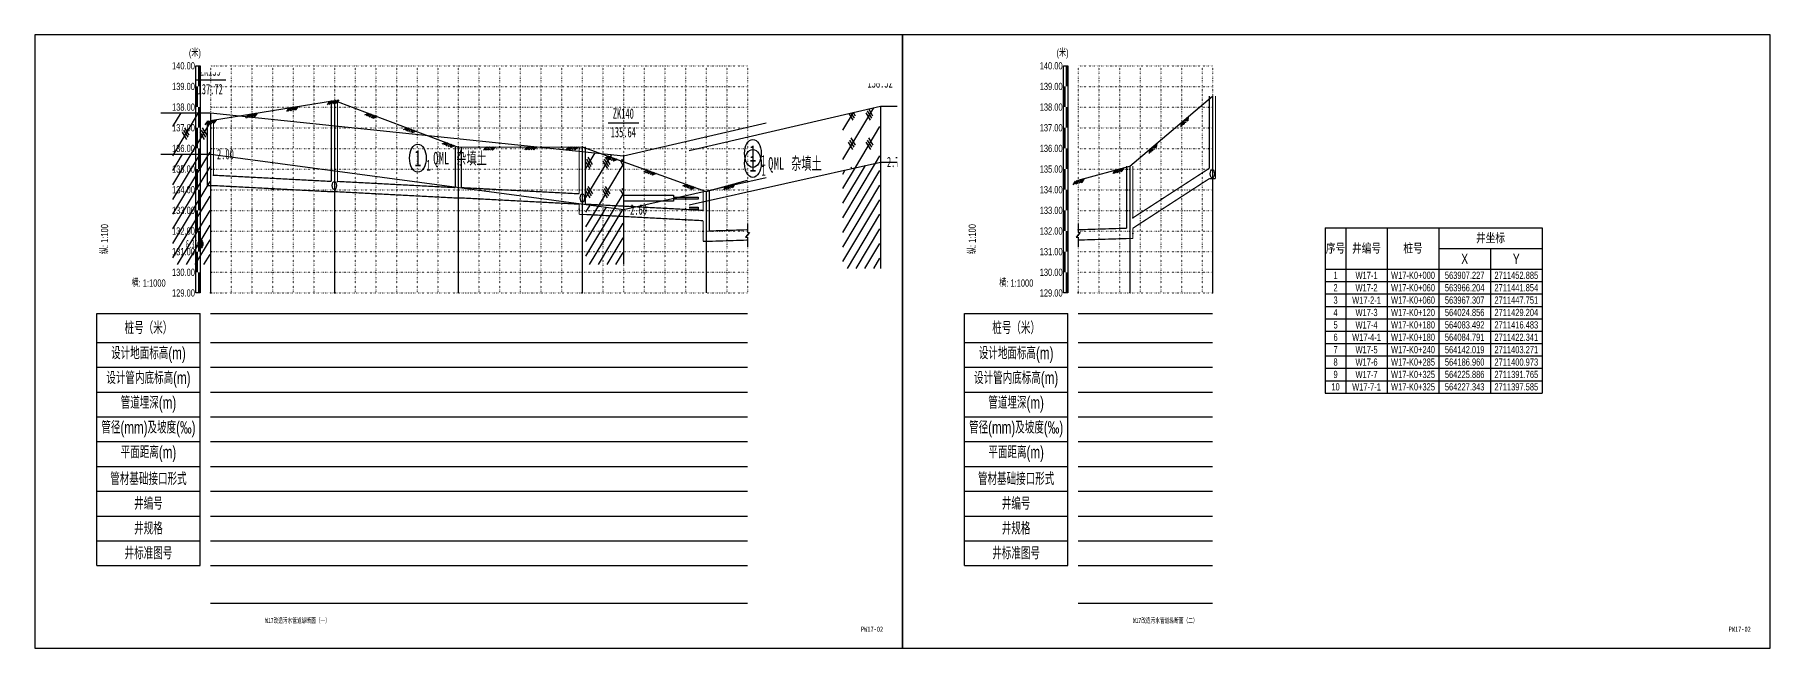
# Model space of a CAD drawing. Extents: x 529262 to 576451, y 2694391 to 2717535.
# Drawn here: x 571451 to 572291, y 2708446 to 2708744 of the extents above; entities that cross this region are included whole.
import ezdxf
from ezdxf.enums import TextEntityAlignment as Align
from ezdxf.xclip import XClip

# ---------------------------------------------------------------- set-up
doc = ezdxf.new("R2010")
doc.units = 0
doc.header["$XCLIPFRAME"] = 0
doc.linetypes.add('DOT', pattern=[6.35, 0, -6.35])
doc.linetypes.add('sx', pattern=[10, 5, 0, 5, 0])
for name, color, linetype in [('GiCAD_PouMian', 7, 'Continuous'), ('GICAD_QUYANG', 7, 'Continuous'), ('GPSCOMMON', 7, 'Continuous'), ('P-说明', 7, 'Continuous'), ('图框线', 7, 'Continuous'), ('地质-原位曲线', 7, 'Continuous'), ('地质-地层符号', 3, 'Continuous'), ('地质-地层线', 7, 'Continuous'), ('地质-地面线', 7, 'Continuous'), ('地质-填充花纹', 4, 'Continuous'), ('地质-文字', 7, 'Continuous'), ('地质-标贯', 7, 'Continuous'), ('地质-钻孔', 7, 'Continuous'), ('纵断_分栏线', 5, 'Continuous'), ('纵断_地面线', 3, 'Continuous'), ('纵断_标注', 2, 'Continuous'), ('纵断_标注_支管', 2, 'Continuous'), ('纵断_表头', 2, 'Continuous'), ('纵断_设计线', 1, 'Continuous'), ('纵断_高程网格', 8, 'DOT')]:
    doc.layers.add(name, color=color, linetype=linetype)
for name, color, linetype, lineweight in [('外框_TK', 2, 'Continuous', 15), ('纵断污水井', 7, 'Continuous', 60), ('纵断污水管', 224, 'Continuous', 60)]:
    doc.layers.add(name, color=color, linetype=linetype, lineweight=lineweight)
doc.styles.add('JieTuHzTxt', font='smsim.shx', dxfattribs={"width": 0.7, "bigfont": 'smfs.shx'})
doc.styles.add('SEMDI', font='smsim.shx', dxfattribs={"width": 0.75, "bigfont": 'smfs.shx'})
doc.styles.add('SMEDI', font='smsim.shx', dxfattribs={"width": 0.75, "height": 3.5, "bigfont": 'smfs.shx'})
doc.styles.get("Standard").update_dxf_attribs({"font": '', "height": 2.5, "bigfont": 'smfs.shx'})
doc.styles.add('地层编号', font='', dxfattribs={"width": 0.7, "height": 4})
doc.styles.add('宋体', font='', dxfattribs={"width": 0.75})
doc.styles.add('层底标注', font='', dxfattribs={"width": 0.7, "height": 2.5})
doc.styles.add('岩土名称', font='', dxfattribs={"width": 0.7, "height": 3})
doc.styles.add('时代', font='', dxfattribs={"width": 0.7, "height": 3})
doc.styles.add('标贯动探', font='', dxfattribs={"width": 0.7, "height": 2.5})
doc.styles.add('钻孔标注', font='', dxfattribs={"width": 0.7, "height": 2.5})
doc.styles.get('Standard').set_extended_font_data('FangSong_GB2312')
doc.styles.get('地层编号').set_extended_font_data('FangSong_GB2312')
doc.styles.get('宋体').set_extended_font_data('SimSun')
doc.styles.get('层底标注').set_extended_font_data('FangSong_GB2312')
doc.styles.get('岩土名称').set_extended_font_data('FangSong_GB2312')
doc.styles.get('时代').set_extended_font_data('FangSong_GB2312')
doc.styles.get('标贯动探').set_extended_font_data('FangSong_GB2312')
doc.styles.get('钻孔标注').set_extended_font_data('FangSong_GB2312')
doc.linetypes.add('bzhjcx', pattern='A,0.001,[2,XX1.shx,S=1,R=0,X=1,Y=0],-2', length=2.001)

msp = doc.modelspace()

# ---------------------------------------------------------------- texts
at = {"layer": 'P-说明', "style": '宋体'}
for s, width, p in [('W17改造污水管道纵断面（一）', 0.65, (571578.466, 2708459.975)), ('W17改造污水管道纵断面（二）', 0.65, (571998.466, 2708459.975)), ('PW17-02', 0.75, (571856.54, 2708455.745)), ('PW17-02', 0.75, (572276.54, 2708455.745))]:
    msp.add_text(s, height=2.5, dxfattribs=dict(at, width=width)).set_placement(p, align=Align.MIDDLE_CENTER)
at = {"layer": '纵断_标注', "style": 'SEMDI', "width": 0.75}
for p in [(571483.268, 2708651.851), (571903.268, 2708651.851)]:
    msp.add_text('纵: 1:100', height=3.5, rotation=90, dxfattribs=at).set_placement(p, align=Align.TOP_RIGHT)
for p in [(571514.601, 2708620.518), (571934.601, 2708620.518)]:
    msp.add_text('横: 1:1000', height=3.5, dxfattribs=at).set_placement(p, align=Align.BOTTOM_RIGHT)
at = {"layer": '纵断_表头', "style": 'SEMDI', "width": 0.75}
for p in [(571528.768, 2708732.018), (571948.768, 2708732.018)]:
    msp.add_text('(米)', height=3.5, dxfattribs=at).set_placement(p, align=Align.BOTTOM_CENTER)
for s, p in [('140.00', (571528.768, 2708728.518)), ('140.00', (571948.768, 2708728.518)), ('139.00', (571528.768, 2708718.518)), ('139.00', (571948.768, 2708718.518)), ('138.00', (571528.768, 2708708.518)), ('138.00', (571948.768, 2708708.518)), ('137.00', (571528.768, 2708698.518)), ('137.00', (571948.768, 2708698.518)), ('136.00', (571528.768, 2708688.518)), ('136.00', (571948.768, 2708688.518)), ('135.00', (571528.768, 2708678.518)), ('135.00', (571948.768, 2708678.518)), ('134.00', (571528.768, 2708668.518)), ('134.00', (571948.768, 2708668.518)), ('133.00', (571528.768, 2708658.518)), ('133.00', (571948.768, 2708658.518)), ('132.00', (571528.768, 2708648.518)), ('132.00', (571948.768, 2708648.518)), ('131.00', (571528.768, 2708638.518)), ('131.00', (571948.768, 2708638.518)), ('130.00', (571528.768, 2708628.518)), ('130.00', (571948.768, 2708628.518)), ('129.00', (571528.768, 2708618.518)), ('129.00', (571948.768, 2708618.518))]:
    msp.add_text(s, height=3.5, dxfattribs=at).set_placement(p, align=Align.MIDDLE_RIGHT)

# ---------------------------------------------------------------- blocks, each defined once
blk = doc.blocks.new('A3WK')
at = {"layer": '图框线'}
blk.add_lwpolyline([(0, 0), (420, 0), (420, 297), (0, 297), (0, 0)], dxfattribs=at)
blk = doc.blocks.new('*T145')
at = {"color": 0, "linetype": 'ByBlock', "lineweight": -2, "transparency": 16777216}
for p, q in [((0, 0), (105, 0)), ((0, 0), (0, -80)), ((10, 0), (10, -80)), ((30, 0), (30, -80)), ((55, 0), (55, -80)), ((105, 0), (105, -80)), ((55, -10), (105, -10)), ((80, -10), (80, -80)), ((0, -20), (105, -20)), ((0, -26), (105, -26)), ((0, -32), (105, -32)), ((0, -38), (105, -38)), ((0, -44), (105, -44)), ((0, -50), (105, -50)), ((0, -56), (105, -56)), ((0, -62), (105, -62)), ((0, -68), (105, -68)), ((0, -74), (105, -74)), ((0, -80), (105, -80))]:
    blk.add_line(p, q, dxfattribs=at)
at = {"color": 0, "transparency": 16777216, "attachment_point": 5}
for s, insert, char_height, width, style in [('序号', (5, -10), 5, 9.98, 'SMEDI'), ('井编号', (20, -10), 5, 19.98, 'SMEDI'), ('桩号', (42.5, -10), 5, 24.98, 'SMEDI'), ('井坐标', (80, -5), 5, 49.98, 'SMEDI'), ('X', (67.5, -15), 5, 24.98, 'SMEDI'), ('Y', (92.5, -15), 5, 24.98, 'SMEDI'), ('1', (5, -23), 3.5, 9.98, 'SEMDI'), ('W17-1', (20, -23), 3.5, 19.98, 'SEMDI'), ('W17-K0+000', (42.5, -23), 3.5, 24.98, 'SEMDI'), ('563907.227', (67.5, -23), 3.5, 24.98, 'SEMDI'), ('2711452.885', (92.5, -23), 3.5, 24.98, 'SEMDI'), ('3', (5, -35), 3.5, 9.98, 'SEMDI'), ('2', (5, -29), 3.5, 9.98, 'SEMDI'), ('W17-2-1', (20, -35), 3.5, 19.98, 'SEMDI'), ('W17-2', (20, -29), 3.5, 19.98, 'SEMDI'), ('W17-K0+060', (42.5, -29), 3.5, 24.98, 'SEMDI'), ('W17-K0+060', (42.5, -35), 3.5, 24.98, 'SEMDI'), ('563966.204', (67.5, -29), 3.5, 24.98, 'SEMDI'), ('563967.307', (67.5, -35), 3.5, 24.98, 'SEMDI'), ('2711441.854', (92.5, -29), 3.5, 24.98, 'SEMDI'), ('2711447.751', (92.5, -35), 3.5, 24.98, 'SEMDI'), ('4', (5, -41), 3.5, 9.98, 'SEMDI'), ('W17-3', (20, -41), 3.5, 19.98, 'SEMDI'), ('W17-K0+120', (42.5, -41), 3.5, 24.98, 'SEMDI'), ('564024.856', (67.5, -41), 3.5, 24.98, 'SEMDI'), ('2711429.204', (92.5, -41), 3.5, 24.98, 'SEMDI'), ('5', (5, -47), 3.5, 9.98, 'SEMDI'), ('W17-4', (20, -47), 3.5, 19.98, 'SEMDI'), ('W17-K0+180', (42.5, -47), 3.5, 24.98, 'SEMDI'), ('564083.492', (67.5, -47), 3.5, 24.98, 'SEMDI'), ('2711416.483', (92.5, -47), 3.5, 24.98, 'SEMDI'), ('6', (5, -53), 3.5, 9.98, 'SEMDI'), ('7', (5, -59), 3.5, 9.98, 'SEMDI'), ('W17-4-1', (20, -53), 3.5, 19.98, 'SEMDI'), ('W17-5', (20, -59), 3.5, 19.98, 'SEMDI'), ('W17-K0+180', (42.5, -53), 3.5, 24.98, 'SEMDI'), ('W17-K0+240', (42.5, -59), 3.5, 24.98, 'SEMDI'), ('564084.791', (67.5, -53), 3.5, 24.98, 'SEMDI'), ('564142.019', (67.5, -59), 3.5, 24.98, 'SEMDI'), ('2711422.341', (92.5, -53), 3.5, 24.98, 'SEMDI'), ('2711403.271', (92.5, -59), 3.5, 24.98, 'SEMDI'), ('8', (5, -65), 3.5, 9.98, 'SEMDI'), ('W17-6', (20, -65), 3.5, 19.98, 'SEMDI'), ('W17-K0+285', (42.5, -65), 3.5, 24.98, 'SEMDI'), ('564186.960', (67.5, -65), 3.5, 24.98, 'SEMDI'), ('2711400.973', (92.5, -65), 3.5, 24.98, 'SEMDI'), ('10', (5, -77), 3.5, 9.98, 'SEMDI'), ('9', (5, -71), 3.5, 9.98, 'SEMDI'), ('W17-7-1', (20, -77), 3.5, 19.98, 'SEMDI'), ('W17-7', (20, -71), 3.5, 19.98, 'SEMDI'), ('W17-K0+325', (42.5, -71), 3.5, 24.98, 'SEMDI'), ('W17-K0+325', (42.5, -77), 3.5, 24.98, 'SEMDI'), ('564225.886', (67.5, -71), 3.5, 24.98, 'SEMDI'), ('564227.343', (67.5, -77), 3.5, 24.98, 'SEMDI'), ('2711391.765', (92.5, -71), 3.5, 24.98, 'SEMDI'), ('2711397.585', (92.5, -77), 3.5, 24.98, 'SEMDI')]:
    blk.add_mtext(s, dxfattribs=dict(at, insert=insert, char_height=char_height, width=width, style=style))
blk = doc.blocks.new('A$C424C4A3E')
at = {"layer": 'GiCAD_PouMian'}
h = blk.add_hatch(color=8, dxfattribs=at)
edge = h.paths.add_edge_path()
edge.add_arc((-4, -31.75), 1, 0, 360)
at = {"layer": 'GICAD_QUYANG', "color": 8}
blk.add_circle((-4, -31.75), 1, dxfattribs=at)
at = {"layer": '地质-原位曲线', "color": 8, "linetype": 'Continuous'}
for p, q in [((166.78, -19.91), (186.78, -19.91)), ((186.78, -19.91), (186.78, -20.41)), ((186.78, -20.41), (196.78, -20.41)), ((196.78, -20.91), (186.78, -20.91)), ((186.78, -20.91), (186.78, -21.41)), ((196.78, -20.41), (196.78, -20.91)), ((186.78, -21.41), (166.78, -21.41))]:
    blk.add_line(p, q, dxfattribs=at)
at = {"layer": '地质-地层符号', "color": 8, "linetype": 'Continuous'}
for centre in [(83.7, -10.96), (218.82, -9.82), (218.82, -40.45), (83.7, -44.33), (218.82, -70.7), (83.7, -76.96)]:
    blk.add_ellipse(centre, major_axis=(0, 3.38), ratio=1, dxfattribs=at)
at = {"layer": '地质-地层线', "color": 8}
for p, q in [((-20, -10), (0, -10)), ((0, -10), (166.63, -23.41)), ((166.63, -23.41), (270.23, -9.48)), ((270.23, -9.48), (290.23, -9.48))]:
    blk.add_line(p, q, dxfattribs=at)
at = {"layer": '地质-地层线', "color": 8, "linetype": 'bzhjcx'}
for p, q in [((166.63, -76.41), (270.23, -52.48)), ((270.23, -52.48), (290.23, -52.48)), ((-20, -67.5), (0, -67.5)), ((0, -67.5), (166.63, -76.41))]:
    blk.add_line(p, q, dxfattribs=at)
at = {"layer": '地质-地面线', "color": 8, "linetype": 'Continuous'}
for p, q in [((-20, 0), (0, 0)), ((0, 0), (166.63, -10.41)), ((166.63, -10.41), (270.23, 4.02)), ((270.23, 4.02), (290.23, 4.02))]:
    blk.add_line(p, q, dxfattribs=at)
at = {"layer": '地质-填充花纹', "color": 8, "linetype": 'Continuous'}
for p, q in [((-15.15, -3.31), (-11.84, 0)), ((-14.77, -10), (-4.77, 0)), ((255.08, -8.85), (267.58, 3.65)), ((255.08, -1.78), (259.36, 2.5)), ((259.26, 0.65), (257.64, 2.26)), ((259.76, 1.15), (258.52, 2.38)), ((260.26, 1.65), (259.4, 2.51)), ((266.26, 0.65), (264.49, 2.41)), ((266.76, 1.15), (264.99, 2.91)), ((267.26, 1.65), (265.54, 3.36)), ((-9.01, -5.92), (-10.78, -4.16)), ((-8.51, -5.42), (-10.28, -3.66)), ((-7.7, -10), (-0.15, -2.45)), ((-1.87, -5.92), (-3.64, -4.16)), ((-1.37, -5.42), (-3.14, -3.66)), ((259.69, -5.92), (257.92, -4.16)), ((260.19, -5.42), (258.42, -3.66)), ((260.17, -10.84), (270.08, -0.92)), ((266.83, -5.92), (265.06, -4.16)), ((267.33, -5.42), (265.56, -3.66)), ((-9.51, -6.42), (-11.28, -4.66)), ((-2.37, -6.42), (-4.14, -4.66)), ((259.19, -6.42), (257.42, -4.66)), ((266.33, -6.42), (264.56, -4.66)), ((268.33, -9.74), (270.08, -7.99)), ((-15.15, -10.38), (-14.77, -10)), ((-15.15, -13.92), (-11.23, -10)), ((-15.15, -17.45), (-7.7, -10)), ((-15.15, -20.99), (-4.16, -10)), ((-15.15, -24.52), (-0.63, -10)), ((-0.63, -10), (-0.15, -9.52)), ((151.48, -13.45), (155.24, -9.7)), ((151.48, -20.52), (161.89, -10.11)), ((153.12, -13.5), (151.48, -11.86)), ((153.62, -13), (151.85, -11.23)), ((154.12, -12.5), (152.35, -10.73)), ((156.49, -22.59), (166.48, -12.59)), ((160.26, -13.5), (158.49, -11.73)), ((160.76, -13), (158.99, -11.23)), ((161.26, -12.5), (159.49, -10.73)), ((166.48, -12.72), (165.49, -11.73)), ((166.48, -11.72), (165.99, -11.23)), ((255.08, -22.99), (268.33, -9.74)), ((255.08, -19.46), (264.25, -10.29)), ((255.08, -15.92), (260.17, -10.84)), ((255.08, -12.39), (256.08, -11.39)), ((255.08, -26.53), (270.08, -11.53)), ((258.79, -11.02), (258.49, -10.73)), ((-15.15, -28.06), (-0.15, -13.06)), ((-15.15, -31.59), (-0.15, -16.59)), ((255.08, -30.06), (270.08, -15.06)), ((-15.15, -35.13), (-0.15, -20.13)), ((153.19, -20.57), (151.48, -18.86)), ((153.69, -20.07), (151.92, -18.3)), ((154.19, -19.57), (152.42, -17.8)), ((160.19, -20.57), (158.42, -18.8)), ((160.69, -20.07), (158.92, -18.3)), ((161.19, -19.57), (159.42, -17.8)), ((163.03, -23.12), (166.48, -19.67)), ((166.48, -19.72), (165.57, -18.8)), ((166.48, -18.72), (166.07, -18.3)), ((255.08, -33.6), (270.08, -18.6)), ((-15.15, -38.67), (-0.15, -23.67)), ((151.48, -24.06), (153.21, -22.33)), ((151.48, -27.59), (156.49, -22.59)), ((151.48, -31.13), (159.76, -22.86)), ((151.48, -34.67), (163.03, -23.12)), ((151.48, -38.2), (166.3, -23.38)), ((255.08, -37.13), (270.08, -22.13)), ((-15.15, -42.2), (-0.15, -27.2)), ((151.48, -41.74), (166.48, -26.74)), ((255.08, -40.67), (270.08, -25.67)), ((255.08, -44.21), (270.08, -29.21)), ((-15.15, -45.74), (-0.15, -30.74)), ((151.48, -45.27), (166.48, -30.27)), ((255.08, -47.74), (270.08, -32.74)), ((-15.15, -49.27), (-0.15, -34.27)), ((151.48, -48.81), (166.48, -33.81)), ((151.48, -52.34), (166.48, -37.34)), ((255.08, -51.28), (270.08, -36.28)), ((-15.15, -52.81), (-0.15, -37.81)), ((-15.15, -56.34), (-0.15, -41.34)), ((151.48, -55.88), (166.48, -40.88)), ((255.08, -54.81), (270.08, -39.81)), ((-15.15, -59.88), (-0.15, -44.88)), ((151.48, -59.41), (166.48, -44.41)), ((258.16, -55.27), (270.08, -43.35)), ((-15.15, -63.41), (-0.15, -48.41)), ((151.48, -62.95), (166.48, -47.95)), ((262.75, -54.21), (270.08, -46.88)), ((-15.15, -66.95), (-0.15, -51.95)), ((151.48, -66.49), (166.48, -51.49)), ((262.01, -54.38), (270.08, -54.38)), ((262.99, -54.38), (262.99, -54.16)), ((266.49, -56.68), (266.49, -54.38)), ((267.35, -53.15), (270.08, -50.42)), ((269.99, -54.38), (269.99, -52.54)), ((-12.16, -67.5), (-0.15, -55.49)), ((151.48, -70.02), (166.48, -55.02)), ((151.48, -73.56), (166.48, -58.56)), ((255.08, -56.68), (270.08, -56.68)), ((255.99, -58.98), (255.99, -56.68)), ((259.49, -56.68), (259.49, -54.97)), ((262.99, -58.98), (262.99, -56.68)), ((269.99, -58.98), (269.99, -56.68)), ((-8.63, -67.5), (-0.15, -59.02)), ((-5.09, -67.5), (-0.15, -62.56)), ((152.9, -75.68), (166.48, -62.09)), ((255.08, -58.98), (270.08, -58.98)), ((255.08, -61.28), (270.08, -61.28)), ((255.99, -63.58), (255.99, -61.28)), ((259.49, -61.28), (259.49, -58.98)), ((262.99, -63.58), (262.99, -61.28)), ((266.49, -61.28), (266.49, -58.98)), ((269.99, -63.58), (269.99, -61.28)), ((-1.56, -67.5), (-0.15, -66.09)), ((156.26, -75.86), (166.48, -65.63)), ((255.08, -63.58), (270.08, -63.58)), ((255.08, -65.88), (270.08, -65.88)), ((255.99, -67.48), (255.99, -65.88)), ((259.49, -65.88), (259.49, -63.58)), ((262.99, -67.48), (262.99, -65.88)), ((266.49, -65.88), (266.49, -63.58)), ((269.99, -67.48), (269.99, -65.88)), ((-15.15, -68.18), (-0.15, -68.18)), ((-15.15, -70.48), (-0.15, -70.48)), ((-13.51, -70.48), (-13.51, -68.18)), ((-10.01, -68.18), (-10.01, -67.5)), ((-10.01, -72.78), (-10.01, -70.48)), ((-6.51, -70.48), (-6.51, -68.18)), ((-3.01, -68.18), (-3.01, -67.5)), ((-3.01, -72.78), (-3.01, -70.48)), ((159.61, -76.03), (166.48, -69.16)), ((-15.15, -72.78), (-0.15, -72.78)), ((-15.15, -75.08), (-0.15, -75.08)), ((-13.51, -75.08), (-13.51, -72.78)), ((-10.01, -77.38), (-10.01, -75.08)), ((-6.51, -75.08), (-6.51, -72.78)), ((-3.01, -77.38), (-3.01, -75.08)), ((162.97, -76.21), (166.48, -72.7)), ((-15.15, -77.38), (-0.15, -77.38)), ((-13.51, -77.5), (-13.51, -77.38)), ((-6.51, -77.5), (-6.51, -77.38)), ((151.48, -77.38), (166.48, -77.38)), ((151.48, -79.68), (166.48, -79.68)), ((154.49, -79.68), (154.49, -77.38)), ((157.99, -77.38), (157.99, -75.95)), ((157.99, -81.98), (157.99, -79.68)), ((161.49, -79.68), (161.49, -77.38)), ((164.99, -77.38), (164.99, -76.32)), ((164.99, -81.98), (164.99, -79.68)), ((166.33, -76.39), (166.48, -76.23)), ((151.48, -81.98), (166.48, -81.98)), ((154.49, -84.28), (154.49, -81.98)), ((161.49, -84.28), (161.49, -81.98)), ((151.48, -84.28), (166.48, -84.28)), ((157.99, -85.95), (157.99, -84.28)), ((164.99, -86.32), (164.99, -84.28))]:
    blk.add_line(p, q, dxfattribs=at)
at = {"layer": '地质-钻孔', "color": 8, "linetype": 'Continuous'}
for p, q in [((264.04, 12.02), (276.42, 12.02)), ((-6.19, 8), (6.19, 8)), ((160.45, -2.41), (172.82, -2.41)), ((268.73, -67.48), (271.73, -67.48)), ((-1.5, -77.5), (1.5, -77.5))]:
    blk.add_line(p, q, dxfattribs=at)
at = {"layer": '地质-钻孔', "color": 8, "linetype": 'sx'}
for p, q in [((0, 0), (0, -77.5)), ((270.23, 4.02), (270.23, -67.48)), ((166.63, -10.41), (166.63, -86.41))]:
    blk.add_line(p, q, dxfattribs=at)
at = {"layer": '地质-钻孔', "color": 8, "linetype": 'Continuous'}
blk.add_solid([(165.13, -86.41), (168.13, -86.41), (166.63, -87.91)], dxfattribs=at)
at = {"layer": 'GICAD_QUYANG', "color": 8, "linetype": 'Continuous', "width": 0.7}
blk.add_text('6.35', height=2, dxfattribs=at).set_placement((-9.87, -32.75))
at = {"layer": '地质-地层符号', "color": 8, "linetype": 'Continuous'}
for s, height, style, p in [('1', 4, '地层编号', (217.43, -11.82)), ('Q', 3, '时代', (225, -11.32)), ('ML', 3, '时代', (227.28, -11.32)), ('杂填土', 3, '岩土名称', (234.3, -11.32)), ('1', 4, '地层编号', (82.32, -12.96)), ('1', 2.6, '地层编号', (87.08, -13.96)), ('Q', 3, '时代', (89.88, -12.46)), ('ML', 3, '时代', (92.16, -12.46)), ('杂填土', 3, '岩土名称', (99.19, -12.46)), ('1', 2.6, '地层编号', (222.2, -12.82)), ('2', 4, '地层编号', (217.43, -42.45)), ('1', 2.6, '地层编号', (222.2, -43.45)), ('Q', 3, '时代', (225, -41.95)), ('AL', 3, '时代', (228.27, -41.95)), ('黏土', 3, '岩土名称', (233.26, -41.95)), ('2', 4, '地层编号', (82.32, -46.33)), ('1', 2.6, '地层编号', (87.08, -47.33)), ('Q', 3, '时代', (89.88, -45.83)), ('AL', 3, '时代', (93.16, -45.83)), ('黏土', 3, '岩土名称', (98.15, -45.83)), ('5', 4, '地层编号', (217.43, -72.7)), ('C', 3, '时代', (223.2, -72.2)), ('石灰岩', 3, '岩土名称', (226.28, -72.2)), ('5', 4, '地层编号', (82.32, -78.96)), ('C', 3, '时代', (88.08, -78.46)), ('石灰岩', 3, '岩土名称', (91.16, -78.46))]:
    blk.add_text(s, height=height, dxfattribs=dict(at, style=style)).set_placement(p)
at = {"layer": '地质-地层符号', "color": 8, "linetype": 'Continuous', "style": '时代', "width": 0.8}
for p in [(227.28, -42.45), (92.16, -46.33)]:
    blk.add_text('4', height=1.8, dxfattribs=at).set_placement(p)
at = {"layer": '地质-文字', "color": 8, "linetype": 'Continuous', "style": '层底标注'}
for s, p in [('2.70', (272.88, -10.73)), ('2.00', (2.65, -11.25)), ('2.60', (169.28, -24.66)), ('11.30', (272.88, -53.73)), ('13.50', (2.65, -68.75)), ('14.30', (272.88, -68.73)), ('13.20', (169.28, -77.66)), ('15.50', (2.65, -78.75)), ('15.20', (169.28, -87.66))]:
    blk.add_text(s, height=2.5, dxfattribs=at).set_placement(p)
at = {"layer": '地质-标贯', "color": 8, "linetype": 'Continuous', "style": '标贯动探'}
blk.add_text('N=9', height=2.5, dxfattribs=at).set_placement((278.43, -30.98))
at = {"layer": '地质-钻孔', "color": 8, "linetype": 'Continuous', "style": '钻孔标注'}
for s, p in [('ZK141', (265.91, 13.02)), ('ZK139', (-4.32, 9)), ('138.52', (265.04, 8.52)), ('137.72', (-5.19, 4.5)), ('ZK140', (162.31, -1.41)), ('135.64', (161.45, -5.91))]:
    blk.add_text(s, height=2.5, dxfattribs=at).set_placement(p)
blk = doc.blocks.new('A3_CdSzy')
at = {"layer": '外框_TK', "const_width": 0.1}
blk.add_lwpolyline([(0, 297), (420, 297), (420, 0), (0, 0)], close=True, dxfattribs=at)
blk = doc.blocks.new('市政排水（YZ）_zdbt')
at = {"color": 0, "linetype": 'ByBlock', "lineweight": -2}
for p, q in [((-50, 0), (0, 0)), ((-50, -122), (-50, 0)), ((0, -122), (0, 0)), ((-50, -14), (0, -14)), ((-50, -26), (0, -26)), ((-50, -38), (0, -38)), ((-50, -50), (0, -50)), ((-50, -62), (0, -62)), ((-50, -74), (0, -74)), ((-50, -86), (0, -86)), ((-50, -98), (0, -98)), ((-50, -110), (0, -110)), ((-50, -122), (0, -122))]:
    blk.add_line(p, q, dxfattribs=at)
at = {"color": 0, "linetype": 'ByBlock', "lineweight": -2, "char_height": 6, "attachment_point": 5, "style": 'JieTuHzTxt'}
for s, insert in [('桩号（米）', (-25, -7)), ('设计地面标高(m)', (-25, -20)), ('设计管内底标高(m)', (-25, -32)), ('管道埋深(m)', (-25, -44)), ('管径(mm)及坡度(‰)', (-25, -56)), ('平面距离(m)', (-25, -68)), ('管材基础接口形式', (-25, -80)), ('井编号', (-25, -92)), ('井规格', (-25, -104)), ('井标准图号', (-25, -116))]:
    blk.add_mtext(s, dxfattribs=dict(at, insert=insert))
blk = doc.blocks.new('VSDesignLineBlock')
at = {"color": 0, "linetype": 'Continuous'}
for p, q in [((-1.5, 0), (-3, -1.5)), ((-0.75, 0), (-2.25, -1.5)), ((0, 0), (-1.5, -1.5)), ((0, 0), (1.5, -1.5)), ((1.5, 0), (0.75, -0.75)), ((2.25, 0), (1.12, -1.12)), ((3, 0), (1.5, -1.5)), ((-0.98, -0.98), (-0.46, -1.5)), ((-0.5, -0.5), (0.5, -1.5))]:
    blk.add_line(p, q, dxfattribs=at)

# ---------------------------------------------------------------- linework, layer by layer
for p in [(571537.768, 2708675.522), (571597.768, 2708672.522), (571657.768, 2708669.522), (571717.768, 2708661.522), (571982.768, 2708654.868), (571777.768, 2708648.522), (571956.268, 2708649.122)]:
    msp.add_point(p)
at = {"layer": 'GPSCOMMON'}
for p in [(571536.268, 2708618.518), (571956.268, 2708618.518)]:
    msp.add_point(p, dxfattribs=at)
at = {"layer": '纵断_分栏线'}
for p, q in [((571536.268, 2708608.518), (571796.268, 2708608.518)), ((571956.268, 2708608.518), (572021.268, 2708608.518)), ((571536.268, 2708594.518), (571796.268, 2708594.518)), ((571956.268, 2708594.518), (572021.268, 2708594.518)), ((571536.268, 2708582.518), (571796.268, 2708582.518)), ((571956.268, 2708582.518), (572021.268, 2708582.518)), ((571536.268, 2708570.518), (571796.268, 2708570.518)), ((571956.268, 2708570.518), (572021.268, 2708570.518)), ((571536.268, 2708558.518), (571796.268, 2708558.518)), ((571956.268, 2708558.518), (572021.268, 2708558.518)), ((571536.268, 2708546.518), (571796.268, 2708546.518)), ((571956.268, 2708546.518), (572021.268, 2708546.518)), ((571536.268, 2708534.518), (571796.268, 2708534.518)), ((571956.268, 2708534.518), (572021.268, 2708534.518)), ((571536.268, 2708522.518), (571796.268, 2708522.518)), ((571956.268, 2708522.518), (572021.268, 2708522.518)), ((571536.268, 2708510.518), (571796.268, 2708510.518)), ((571956.268, 2708510.518), (572021.268, 2708510.518)), ((571536.268, 2708498.518), (571796.268, 2708498.518)), ((571956.268, 2708498.518), (572021.268, 2708498.518)), ((571536.268, 2708486.518), (571796.268, 2708486.518)), ((571956.268, 2708486.518), (572021.268, 2708486.518)), ((571536.269, 2708468.361), (571796.269, 2708468.361)), ((571956.269, 2708468.361), (572021.269, 2708468.361))]:
    msp.add_line(p, q, dxfattribs=at)
at = {"layer": '纵断_地面线'}
for points in [[(571536.268, 2708701.948), (571596.268, 2708711.718), (571656.268, 2708689.168), (571716.268, 2708689.338), (571776.268, 2708667.648), (571796.268, 2708673.12)], [(571956.268, 2708673.12), (571981.268, 2708679.96), (572021.268, 2708713.848)]]:
    msp.add_lwpolyline(points, dxfattribs=at)
at = {"layer": '纵断_标注'}
for p, q in [((571596.268, 2708711.718), (571596.268, 2708618.518)), ((572021.268, 2708713.848), (572021.268, 2708618.518)), ((571536.268, 2708701.948), (571536.268, 2708618.518)), ((571656.268, 2708689.168), (571656.268, 2708618.518)), ((571716.268, 2708689.338), (571716.268, 2708618.518)), ((571981.268, 2708679.96), (571981.268, 2708618.518)), ((571776.268, 2708667.648), (571776.268, 2708618.518))]:
    msp.add_line(p, q, dxfattribs=at)
for points in [[(571481.268, 2708618.518, 0, 0, 0), (571481.268, 2708643.851, 1, 0, 0), (571481.268, 2708651.851, 0, 0, 0)], [(571901.268, 2708618.518, 0, 0, 0), (571901.268, 2708643.851, 1, 0, 0), (571901.268, 2708651.851, 0, 0, 0)], [(571481.268, 2708618.518, 0, 0, 0), (571506.601, 2708618.518, 1, 0, 0), (571514.601, 2708618.518, 0, 0, 0)], [(571901.268, 2708618.518, 0, 0, 0), (571926.601, 2708618.518, 1, 0, 0), (571934.601, 2708618.518, 0, 0, 0)]]:
    msp.add_lwpolyline(points, format="xyseb", dxfattribs=at)
for points in [[(571796.268, 2708652.122), (571796.268, 2708647.722), (571797.268, 2708647.722), (571795.268, 2708645.522), (571796.268, 2708645.522), (571796.268, 2708641.122)], [(571956.268, 2708652.122), (571956.268, 2708647.722), (571957.268, 2708647.722), (571955.268, 2708645.522), (571956.268, 2708645.522), (571956.268, 2708641.122)]]:
    msp.add_lwpolyline(points, dxfattribs=at)
for p in [(571714.768, 2708659.018), (571774.768, 2708648.518), (571982.768, 2708647.368)]:
    msp.add_point(p, dxfattribs=at)
at = {"layer": '纵断_标注_支管'}
for p in [(571596.268, 2708618.518), (571716.268, 2708618.518), (572021.268, 2708618.518)]:
    msp.add_point(p, dxfattribs=at)
at = {"layer": '纵断_表头'}
for points in [[(571531.268, 2708618.518), (571529.268, 2708618.518), (571529.268, 2708728.518), (571531.268, 2708728.518), (571531.268, 2708618.518)], [(571951.268, 2708618.518), (571949.268, 2708618.518), (571949.268, 2708728.518), (571951.268, 2708728.518), (571951.268, 2708618.518)]]:
    msp.add_lwpolyline(points, dxfattribs=at)
at = {"layer": '纵断_表头', "const_width": 1}
for points in [[(571530.768, 2708718.518), (571530.768, 2708728.518)], [(571950.768, 2708718.518), (571950.768, 2708728.518)], [(571529.768, 2708708.518), (571529.768, 2708718.518)], [(571949.768, 2708708.518), (571949.768, 2708718.518)], [(571530.768, 2708698.518), (571530.768, 2708708.518)], [(571950.768, 2708698.518), (571950.768, 2708708.518)], [(571529.768, 2708688.518), (571529.768, 2708698.518)], [(571949.768, 2708688.518), (571949.768, 2708698.518)], [(571530.768, 2708678.518), (571530.768, 2708688.518)], [(571950.768, 2708678.518), (571950.768, 2708688.518)], [(571529.768, 2708668.518), (571529.768, 2708678.518)], [(571949.768, 2708668.518), (571949.768, 2708678.518)], [(571530.768, 2708658.518), (571530.768, 2708668.518)], [(571950.768, 2708658.518), (571950.768, 2708668.518)], [(571529.768, 2708648.518), (571529.768, 2708658.518)], [(571949.768, 2708648.518), (571949.768, 2708658.518)], [(571530.768, 2708638.518), (571530.768, 2708648.518)], [(571950.768, 2708638.518), (571950.768, 2708648.518)], [(571529.768, 2708628.518), (571529.768, 2708638.518)], [(571949.768, 2708628.518), (571949.768, 2708638.518)], [(571530.768, 2708618.518), (571530.768, 2708628.518)], [(571950.768, 2708618.518), (571950.768, 2708628.518)]]:
    msp.add_lwpolyline(points, dxfattribs=at)
at = {"layer": '纵断_设计线'}
for points in [[(571536.268, 2708701.948), (571596.268, 2708711.718), (571656.268, 2708689.168), (571716.268, 2708689.338), (571776.268, 2708667.648), (571796.268, 2708673.12)], [(571956.268, 2708673.12), (571981.268, 2708679.96), (572021.268, 2708713.848)]]:
    msp.add_lwpolyline(points, dxfattribs=at)
at = {"layer": '纵断_高程网格', "ltscale": 0.0787}
for p, q in [((571536.268, 2708728.518), (571796.268, 2708728.518)), ((571536.268, 2708728.518), (571536.268, 2708618.518)), ((571546.268, 2708728.518), (571546.268, 2708618.518)), ((571556.268, 2708728.518), (571556.268, 2708618.518)), ((571566.268, 2708728.518), (571566.268, 2708618.518)), ((571576.268, 2708728.518), (571576.268, 2708618.518)), ((571586.268, 2708728.518), (571586.268, 2708618.518)), ((571596.268, 2708728.518), (571596.268, 2708618.518)), ((571606.268, 2708728.518), (571606.268, 2708618.518)), ((571616.268, 2708728.518), (571616.268, 2708618.518)), ((571626.268, 2708728.518), (571626.268, 2708618.518)), ((571636.268, 2708728.518), (571636.268, 2708618.518)), ((571646.268, 2708728.518), (571646.268, 2708618.518)), ((571656.268, 2708728.518), (571656.268, 2708618.518)), ((571666.268, 2708728.518), (571666.268, 2708618.518)), ((571676.268, 2708728.518), (571676.268, 2708618.518)), ((571686.268, 2708728.518), (571686.268, 2708618.518)), ((571696.268, 2708728.518), (571696.268, 2708618.518)), ((571706.268, 2708728.518), (571706.268, 2708618.518)), ((571716.268, 2708728.518), (571716.268, 2708618.518)), ((571726.268, 2708728.518), (571726.268, 2708618.518)), ((571736.268, 2708728.518), (571736.268, 2708618.518)), ((571746.268, 2708728.518), (571746.268, 2708618.518)), ((571756.268, 2708728.518), (571756.268, 2708618.518)), ((571766.268, 2708728.518), (571766.268, 2708618.518)), ((571776.268, 2708728.518), (571776.268, 2708618.518)), ((571786.268, 2708728.518), (571786.268, 2708618.518)), ((571796.268, 2708728.518), (571796.268, 2708618.518)), ((571956.268, 2708728.518), (572021.268, 2708728.518)), ((571956.268, 2708728.518), (571956.268, 2708618.518)), ((571966.268, 2708728.518), (571966.268, 2708618.518)), ((571976.268, 2708728.518), (571976.268, 2708618.518)), ((571986.268, 2708728.518), (571986.268, 2708618.518)), ((571996.268, 2708728.518), (571996.268, 2708618.518)), ((572006.268, 2708728.518), (572006.268, 2708618.518)), ((572016.268, 2708728.518), (572016.268, 2708618.518)), ((572021.268, 2708728.518), (572021.268, 2708618.518)), ((571536.268, 2708718.518), (571796.268, 2708718.518)), ((571956.268, 2708718.518), (572021.268, 2708718.518)), ((571536.268, 2708708.518), (571796.268, 2708708.518)), ((571956.268, 2708708.518), (572021.268, 2708708.518)), ((571536.268, 2708698.518), (571796.268, 2708698.518)), ((571956.268, 2708698.518), (572021.268, 2708698.518)), ((571536.268, 2708688.518), (571796.268, 2708688.518)), ((571956.268, 2708688.518), (572021.268, 2708688.518)), ((571536.268, 2708678.518), (571796.268, 2708678.518)), ((571956.268, 2708678.518), (572021.268, 2708678.518)), ((571536.268, 2708668.518), (571796.268, 2708668.518)), ((571956.268, 2708668.518), (572021.268, 2708668.518)), ((571536.268, 2708658.518), (571796.268, 2708658.518)), ((571956.268, 2708658.518), (572021.268, 2708658.518)), ((571536.268, 2708648.518), (571796.268, 2708648.518)), ((571956.268, 2708648.518), (572021.268, 2708648.518)), ((571536.268, 2708638.518), (571796.268, 2708638.518)), ((571956.268, 2708638.518), (572021.268, 2708638.518)), ((571536.268, 2708628.518), (571796.268, 2708628.518)), ((571956.268, 2708628.518), (572021.268, 2708628.518)), ((571536.268, 2708618.518), (571796.268, 2708618.518)), ((571956.268, 2708618.518), (572021.268, 2708618.518))]:
    msp.add_line(p, q, dxfattribs=at)
at = {"layer": '纵断污水井', "const_width": 0.6}
for points in [[(571594.768, 2708711.718), (571594.768, 2708672.522)], [(571597.768, 2708711.718), (571597.768, 2708672.518)], [(572019.768, 2708713.848), (572019.768, 2708678.868)], [(572022.768, 2708713.848), (572022.768, 2708673.868)], [(571534.768, 2708701.948), (571534.768, 2708670.522)], [(571537.768, 2708701.948), (571537.768, 2708675.518)], [(571654.768, 2708689.168), (571654.768, 2708669.522)], [(571657.768, 2708689.168), (571657.768, 2708669.518)], [(571714.768, 2708689.338), (571714.768, 2708666.522)], [(571717.768, 2708689.338), (571717.768, 2708661.518)], [(571979.768, 2708679.96), (571979.768, 2708649.872)], [(571982.768, 2708679.96), (571982.768, 2708654.868)], [(571534.768, 2708670.518), (571537.768, 2708670.518)], [(571594.768, 2708667.518), (571597.768, 2708667.518)], [(571774.768, 2708667.648), (571774.768, 2708658.522)], [(571777.768, 2708667.648), (571777.768, 2708648.518)], [(572019.768, 2708673.868), (572022.768, 2708673.868)], [(571654.768, 2708664.518), (571657.768, 2708664.518)], [(571714.768, 2708656.518), (571714.768, 2708661.518)], [(571714.768, 2708656.518), (571717.768, 2708656.518)], [(571774.768, 2708643.518), (571774.768, 2708653.518)], [(571774.768, 2708643.518), (571777.768, 2708643.518)], [(571979.768, 2708644.868), (571982.768, 2708644.868)], [(571982.768, 2708644.868), (571982.768, 2708649.868)]]:
    msp.add_lwpolyline(points, dxfattribs=at)
at = {"layer": '纵断污水管', "const_width": 0.6}
for points in [[(571537.768, 2708675.522), (571594.768, 2708672.522)], [(571982.768, 2708654.868), (572019.768, 2708678.868)], [(571537.768, 2708670.522), (571594.768, 2708667.522)], [(571597.768, 2708672.522), (571654.768, 2708669.522)], [(571597.768, 2708667.522), (571654.768, 2708664.522)], [(571657.768, 2708669.522), (571714.768, 2708666.522)], [(571982.768, 2708649.868), (572019.768, 2708673.868)], [(571657.768, 2708664.522), (571714.768, 2708661.522)], [(571717.768, 2708661.522), (571774.768, 2708658.522)], [(571717.768, 2708656.522), (571774.768, 2708653.522)], [(571777.768, 2708648.522), (571796.268, 2708649.122)], [(571777.768, 2708643.522), (571796.268, 2708644.122)], [(571956.268, 2708649.122), (571979.768, 2708649.872)], [(571956.268, 2708644.122), (571979.768, 2708644.872)]]:
    msp.add_lwpolyline(points, dxfattribs=at)
at = {"layer": '纵断污水管', "lineweight": 30}
for centre in [(572021.268, 2708676.214), (571596.268, 2708670.558), (571716.268, 2708664.558)]:
    msp.add_ellipse(centre, major_axis=(0, 2), ratio=0.5, dxfattribs=at)

# ---------------------------------------------------------------- block references
msp.add_blockref('*T145', (572075.882, 2708650.042))
at = {"layer": 'GPSCOMMON'}
ref = msp.add_blockref('A$C424C4A3E', (571536.268, 2708705.718), dxfattribs=dict(at, xscale=1.200000000000045, yscale=2))
XClip(ref).set_block_clipping_path([(-22.5395662237, -36.7358997064), (224.1289119729, 9.8341136391)])
ref = msp.add_blockref('A$C424C4A3E', (571536.268, 2708700.89), dxfattribs=dict(at, xscale=1.200000000000045, yscale=2))
XClip(ref).set_block_clipping_path([(193.0520157198, -35.2761827845), (277.0606301818, 9.5523633636)])
at = {"layer": '纵断_标注'}
for p, rotation in [((571595.488, 2708711.591), 9.248492506772402), ((571536.268, 2708701.948), 9.248492506772402), ((571556.008, 2708705.162), 9.248492506772402), ((571575.748, 2708708.376), 9.248492506772402), ((571614.249, 2708704.959), 339.4021063227195), ((572007.271, 2708701.99), 40.27085402068558), ((571632.971, 2708697.923), 339.4021063227195), ((571651.692, 2708690.887), 339.4021063227195), ((571671.38, 2708689.21), 0.1623376074797882), ((571691.38, 2708689.267), 0.1623376074797882), ((571711.379, 2708689.324), 0.1623376074797882), ((571730.479, 2708684.2), 340.1250767674343), ((571992.011, 2708689.062), 40.27085402068558), ((571749.288, 2708677.401), 340.1250767674343), ((571975.558, 2708678.398), 15.30224246862666), ((571768.097, 2708670.601), 340.1250767674343), ((571787.178, 2708670.633), 15.30224246909561), ((571956.268, 2708673.12), 15.30224246862666)]:
    msp.add_blockref('VSDesignLineBlock', p, dxfattribs=dict(at, rotation=rotation))
at = {"layer": '纵断_表头'}
for name, p in [('A3_CdSzy', (571451.268, 2708446.518)), ('A3WK', (571451.268, 2708446.514)), ('A3WK', (571451.269, 2708446.515)), ('A3_CdSzy', (571871.268, 2708446.518)), ('A3WK', (571871.268, 2708446.514)), ('A3WK', (571871.269, 2708446.515)), ('市政排水（YZ）_zdbt', (571531.268, 2708608.518)), ('市政排水（YZ）_zdbt', (571951.268, 2708608.518))]:
    msp.add_blockref(name, p, dxfattribs=at)

msp.set_redraw_order([(e.dxf.handle, doc.entitydb.next_handle()) for e in msp.query("TEXT MTEXT ATTDEF DIMENSION ARC_DIMENSION")])  # texts and dimensions are drawn at this point

doc.saveas('drawing.dxf')
